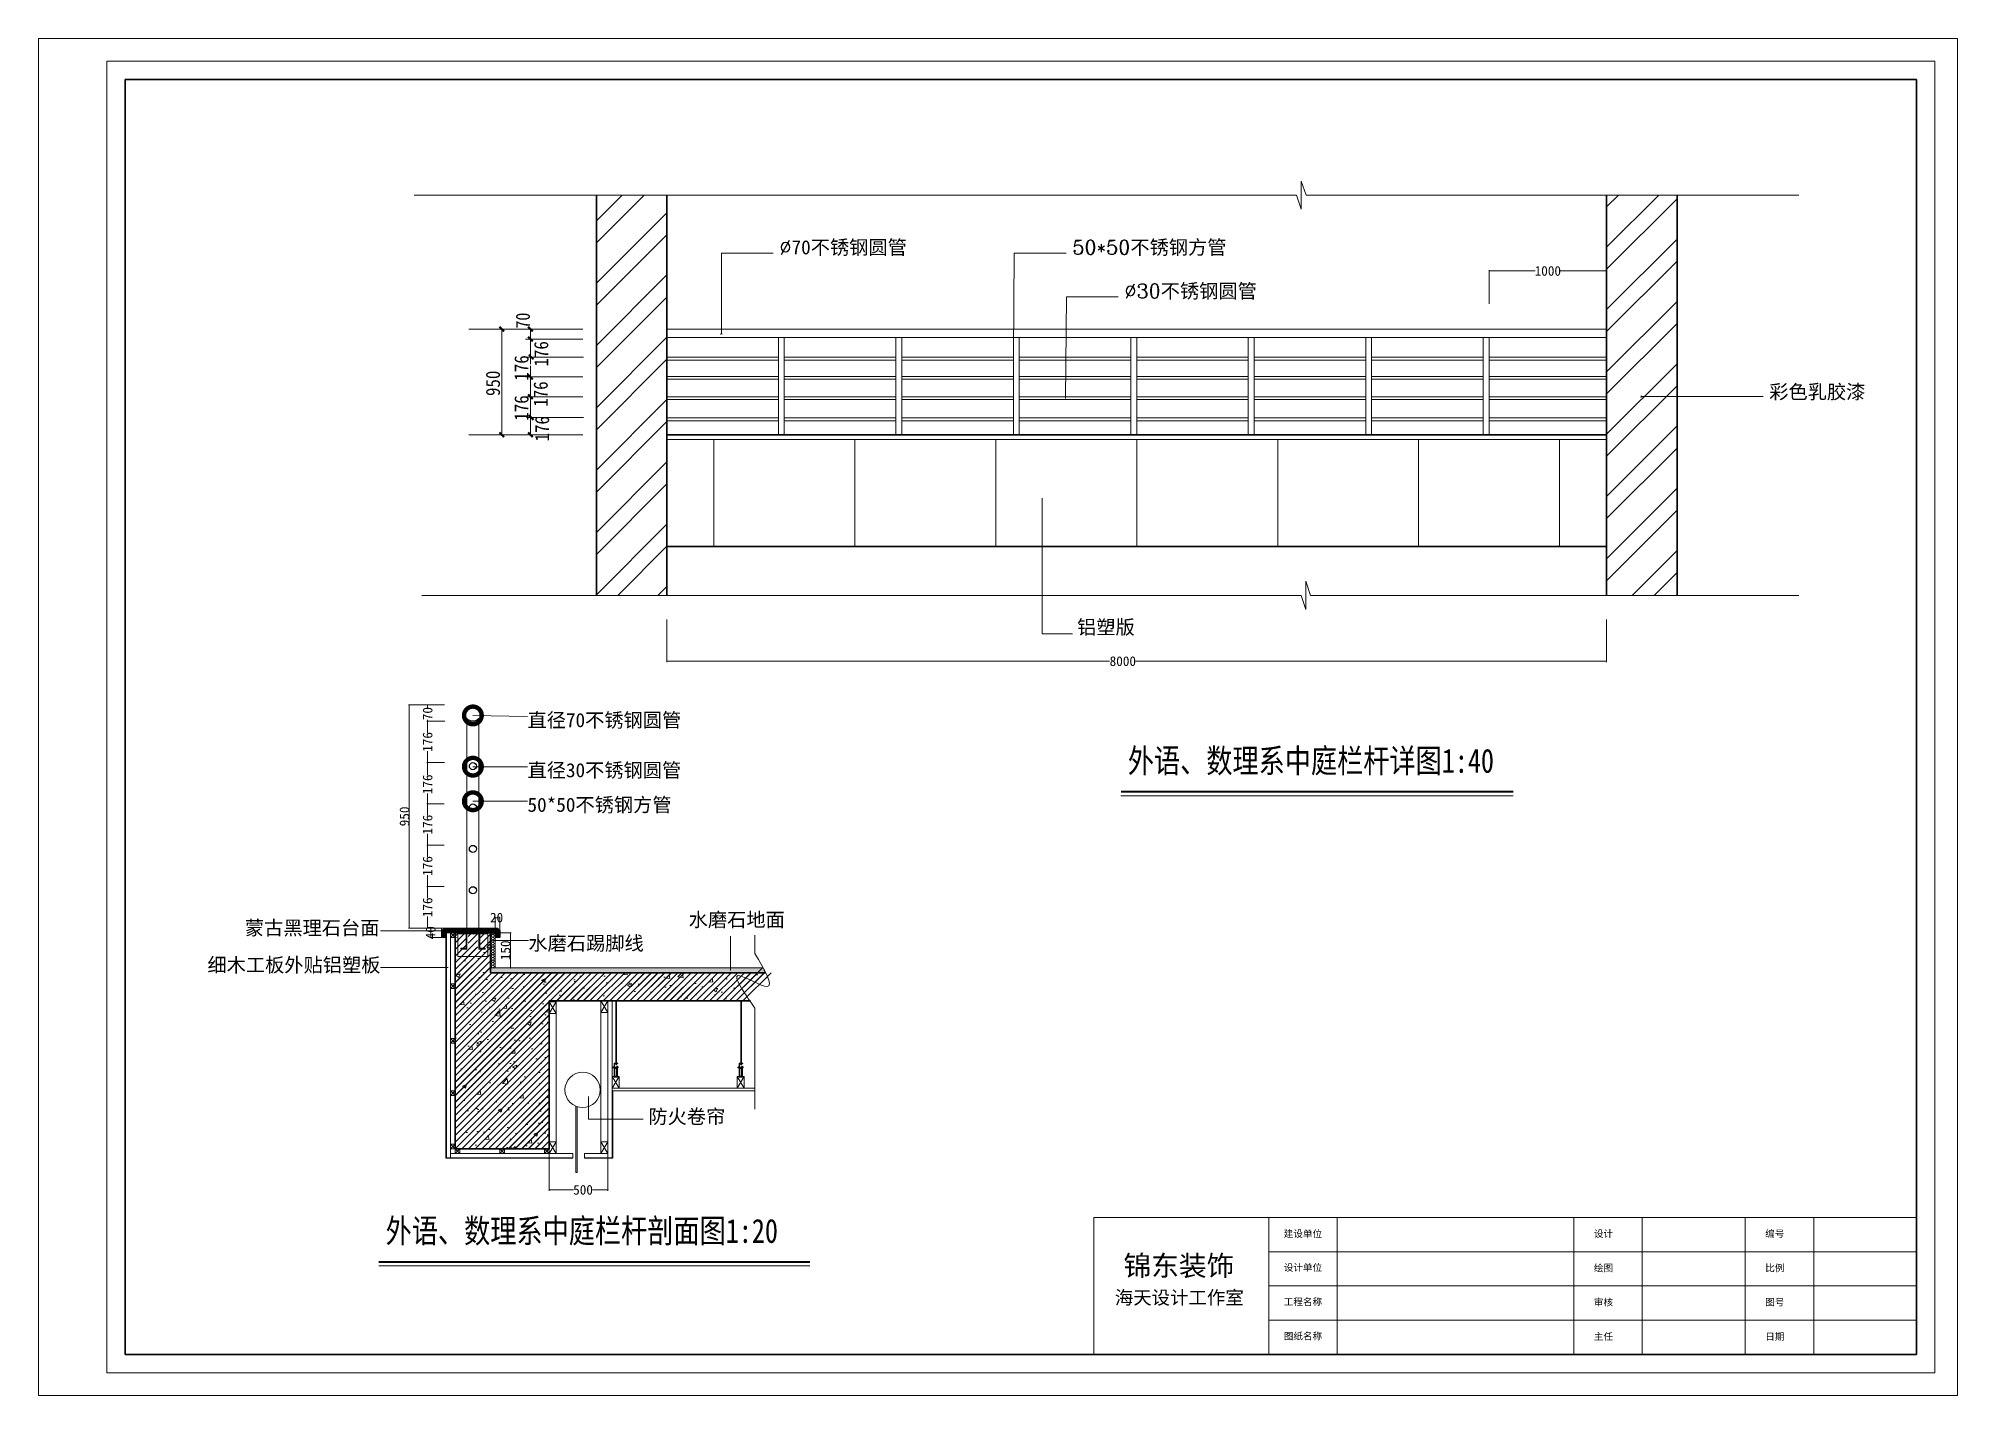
# Model space of a CAD drawing. Extents: x 1575758 to 1999219, y -897052 to -636879.
# Drawn here: x 1668210 to 1684548, y -897052 to -885499 of the extents above; entities that cross this region are included whole.
import ezdxf
from ezdxf.enums import TextEntityAlignment as Align

# ---------------------------------------------------------------- set-up
doc = ezdxf.new("R2010")
doc.units = 0
doc.header["$LTSCALE"] = 1500
doc.header["$MEASUREMENT"] = 0
doc.layers.get('0').update_dxf_attribs({"linetype": 'CONTINUOUS', "lineweight": 5})
doc.layers.get('DEFPOINTS').update_dxf_attribs({"linetype": 'CONTINUOUS', "lineweight": 5})
for name, color, linetype, lineweight in [('DIM1', 7, 'CONTINUOUS', 5), ('Layer4', 7, 'CONTINUOUS', 5), ('Layer7', 7, 'CONTINUOUS', 5), ('PUB_DIM', 7, 'CONTINUOUS', 5), ('PUB_TEXT', 7, 'CONTINUOUS', 5), ('WALL', 7, 'CONTINUOUS', 5), ('WINDOW', 7, 'CONTINUOUS', 0), ('wupin', 250, 'CONTINUOUS', 0), ('图框', 7, 'CONTINUOUS', 5), ('我的', 7, 'CONTINUOUS', 5), ('灰色', 250, 'CONTINUOUS', 0)]:
    doc.layers.add(name, color=color, linetype=linetype, lineweight=lineweight)
doc.styles.add('DIM_FONT', font='romans.shx', dxfattribs={"width": 0.6})
doc.styles.add('ST', font='')
doc.styles.get("Standard").update_dxf_attribs({"font": 'simhei.ttf', "height": 1.2})
doc.styles.add('宋体', font='')
doc.styles.get('ST').set_extended_font_data('SimSun')
doc.styles.get('宋体').set_extended_font_data('SimSun')
doc.dimstyles.new('fdafdsafdsafdsafdsafda', dxfattribs={"dimscale": 1.5, "dimtxt": 55, "dimasz": 10, "dimexe": 5, "dimexo": 0, "dimgap": 0, "dimtad": 1, "dimdec": 0, "dimdsep": 46, "dimtxsty": '宋体', "dimblk": 'DOTSMALL', "dimcen": 2.5, "dimdle": 0.3, "dimclrd": 256, "dimclre": 256, "dimclrt": 256, "dimadec": 0, "dimazin": 0, "dimtfac": 1, "dimtdec": 0, "dimtix": 1, "dimtmove": 2, "dimatfit": 3, "dimldrblk": 'DOTSMALL', "dimfxl": 1, "dimtvp": 1, "dimtolj": 1, "dimtzin": 0, "dimlwd": -1, "dimlwe": -1, "dimarcsym": 0})
doc.dimstyles.new('ISO-25', dxfattribs={"dimtxt": 300, "dimasz": 300, "dimexe": 1.25, "dimexo": 0.625, "dimtad": 1, "dimdec": 0, "dimtxsty": 'Standard', "dimblk": 'DOTSMALL', "dimcen": 2.5, "dimclrd": 256, "dimclre": 256, "dimclrt": 256, "dimadec": 0, "dimazin": 0, "dimtfac": 1, "dimtdec": 0, "dimtmove": 0, "dimatfit": 3, "dimldrblk": 'DOTSMALL', "dimfxl": 1, "dimlwd": -1, "dimlwe": -1, "dimarcsym": 0})

msp = doc.modelspace()

# ---------------------------------------------------------------- texts
at = {"layer": 'Layer4', "char_height": 58.35, "width": 334.767, "attachment_point": 1}
for s, insert in [('{\\fﾺￚￌ￥|b0|i0|c134|p2;建设单位}', (1678811.9, -895645.4)), ('{\\fﾺￚￌ￥|b0|i0|c134|p2;  设计}', (1681408.5, -895645.4)), ('{\\fﾺￚￌ￥|b0|i0|c134|p2;  编号}', (1682867.3, -895645.4)), ('{\\fﾺￚￌ￥|b0|i0|c134|p2;设计单位}', (1678811.9, -895933)), ('{\\fﾺￚￌ￥|b0|i0|c134|p2;  绘图}', (1681408.5, -895937.1)), ('{\\fﾺￚￌ￥|b0|i0|c134|p2;  比例}', (1682867.3, -895937.1)), ('{\\fﾺￚￌ￥|b0|i0|c134|p2;工程名称}', (1678811.9, -896224.8)), ('{\\fﾺￚￌ￥|b0|i0|c134|p2;  审核}', (1681408.5, -896228.9)), ('{\\fﾺￚￌ￥|b0|i0|c134|p2;  图号}', (1682867.3, -896228.9)), ('{\\fﾺￚￌ￥|b0|i0|c134|p2;图纸名称}', (1678811.9, -896516.5)), ('{\\fﾺￚￌ￥|b0|i0|c134|p2;  主任}', (1681408.5, -896520.6)), ('{\\fﾺￚￌ￥|b0|i0|c134|p2;  日期}', (1682867.3, -896520.6))]:
    msp.add_mtext(s, dxfattribs=dict(at, insert=insert))
at = {"layer": 'Layer4', "lineweight": 0, "width": 1327.304, "attachment_point": 1}
for s, insert, char_height in [('{\\fﾺￚￌ￥|b0|i0|c134|p2;锦东装饰}', (1677447.9, -895859.9), 172.804), ('{\\fSimHei|b0|i0|c134|p2;海天设计工作室}', (1677374.1, -896160.3), 114.96)]:
    msp.add_mtext(s, dxfattribs=dict(at, insert=insert, char_height=char_height))
at = {"layer": 'PUB_TEXT', "style": 'ST', "width": 0.8}
for s, p in [('外语、数理系中庭栏杆详图1:40', (1677484.4, -891750.4)), ('外语、数理系中庭栏杆剖面图1:20', (1671166.3, -895752.1))]:
    msp.add_text(s, height=204.12, dxfattribs=at).set_placement(p)
at = {"layer": '我的', "lineweight": 5, "insert": (1673715.1, -894543.8), "char_height": 450, "attachment_point": 1, "style": 'DIM_FONT'}
msp.add_mtext('\\A1;', dxfattribs=at)
at = {"layer": '灰色'}
for s, width, p, p2 in [('70', 0.783592, (1672394.6, -887969.5), (1672394.6, -887833.5)), ('176', 0.829691, (1672550.4, -888292.2), (1672550.4, -888076.2)), ('176', 0.829691, (1672382.4, -888412.2), (1672382.4, -888196.2)), ('950', 0.829687, (1672139.7, -888543.2), (1672139.7, -888327.2)), ('176', 0.829691, (1672546, -888634.7), (1672546, -888418.7)), ('176', 0.829687, (1672382.4, -888753.2), (1672382.4, -888537.2)), ('176', 0.829691, (1672557.9, -888930.3), (1672557.9, -888714.3))]:
    msp.add_text(s, height=120, rotation=90, dxfattribs=dict(at, width=width)).set_placement(p, p2, align=Align.FIT)
at = {"layer": '灰色', "char_height": 120}
for s, insert, attachment_point in [('{\\Fcomplex.shx|c0;%%c\\fSimSun|b0|i0|c134|p2;70不锈钢圆管}', (1674518.8, -887217.4), 1), ('{\\Fcomplex.shx|c0;50*50\\fSimSun|b0|i0|c134|p2;不锈钢方管}', (1677012.2, -887217.4), 1), ('{\\Fcomplex.shx|c0;%%c30\\fSimSun|b0|i0|c134|p2;不锈钢圆管}', (1677455.8, -887589.3), 1), ('{\\fSimSun|b0|i0|c134|p2;彩色乳胶漆}', (1682944.9, -888447.6), 1), ('{\\fSimSun|b0|i0|c134|p2;铝塑版}', (1677052.5, -890450.8), 1), ('{\\fSimSun|b0|i0|c134|p2;直径70不锈钢圆管}', (1672374, -891242.3), 1), ('{\\fSimSun|b0|i0|c134|p2;直径30不锈钢圆管}', (1672374, -891668.8), 1), ('{\\fSimSun|b0|i0|c134|p2;50*50不锈钢方管}', (1672374, -891963), 1), ('{\\fSimSun|b0|i0|c134|p2;蒙古黑理石台面}', (1671114.1, -893011.1), 3), ('{\\fSimSun|b0|i0|c134|p2;水磨石地面}', (1673746.5, -892940.9), 1), ('{\\fSimSun|b0|i0|c134|p2;水磨石踢脚线}', (1672381.3, -893141.5), 1), ('{\\fSimSun|b0|i0|c134|p2;细木工板外贴铝塑板}', (1671122.4, -893326.3), 3), ('{\\fRomanS|b0|i0|c134|p2;防火卷帘}', (1673403, -894616.9), 1)]:
    msp.add_mtext(s, dxfattribs=dict(at, insert=insert, attachment_point=attachment_point))

# ---------------------------------------------------------------- blocks, each defined once
blk = doc.blocks.new('_DotSmall')
at = {"color": 0, "linetype": 'ByBlock', "const_width": 0.5}
blk.add_lwpolyline([(-0.0625, 0, 1), (0.0625, 0, 1)], format="xyb", close=True, dxfattribs=at)
blk = doc.blocks.new('*D2320')
at = {"layer": 'DEFPOINTS', "color": 0, "lineweight": 5}
for p in [(1672099, -893112), (1672099, -893412), (1672229, -893412)]:
    blk.add_point(p, dxfattribs=at)
at = {"layer": '灰色'}
for p, q in [((1672099, -893112), (1672236, -893112)), ((1672229, -893112), (1672229, -893413)), ((1672099, -893412), (1672236, -893412))]:
    blk.add_line(p, q, dxfattribs=at)
at = {"layer": '灰色', "xscale": 15, "yscale": 15, "zscale": 15}
for p, rotation in [((1672229, -893112), 90), ((1672229, -893412), 270)]:
    blk.add_blockref('_DotSmall', p, dxfattribs=dict(at, rotation=rotation))
at = {"layer": '灰色', "insert": (1672187, -893262), "char_height": 82.5, "attachment_point": 5, "rotation": 90, "style": '宋体'}
blk.add_mtext('\\A1;150', dxfattribs=at)
blk = doc.blocks.new('*D2312')
at = {"layer": 'DEFPOINTS', "color": 0, "lineweight": 5}
for p in [(1671667, -891172), (1671368, -893072), (1671669, -893072)]:
    blk.add_point(p, dxfattribs=at)
at = {"layer": '灰色'}
for p, q in [((1671667, -891172), (1671360, -891172)), ((1671368, -891172), (1671368, -893073)), ((1671669, -893072), (1671360, -893072))]:
    blk.add_line(p, q, dxfattribs=at)
at = {"layer": '灰色', "xscale": 15, "yscale": 15, "zscale": 15}
for p, rotation in [((1671368, -891172), 90), ((1671368, -893072), 270)]:
    blk.add_blockref('_DotSmall', p, dxfattribs=dict(at, rotation=rotation))
at = {"layer": '灰色', "insert": (1671327, -892122), "char_height": 82.5, "attachment_point": 5, "rotation": 90, "style": '宋体'}
blk.add_mtext('\\A1;950', dxfattribs=at)
blk = doc.blocks.new('*D2321')
at = {"layer": 'DEFPOINTS', "color": 0, "lineweight": 5}
for p in [(1671550, -893072), (1671683, -893072), (1671683, -893152)]:
    blk.add_point(p, dxfattribs=at)
at = {"layer": '灰色'}
for p, q in [((1671683, -893072), (1671542, -893072)), ((1671683, -893152), (1671542, -893152)), ((1671550, -893153), (1671550, -893072))]:
    blk.add_line(p, q, dxfattribs=at)
at = {"layer": '灰色', "xscale": 15, "yscale": 15, "zscale": 15}
for p, rotation in [((1671550, -893072), 90), ((1671550, -893152), 270)]:
    blk.add_blockref('_DotSmall', p, dxfattribs=dict(at, rotation=rotation))
at = {"layer": '灰色', "insert": (1671550, -893112), "char_height": 82.5, "attachment_point": 5, "rotation": 90, "style": '宋体'}
blk.add_mtext('\\A1;40', dxfattribs=at)
blk = doc.blocks.new('*D2313')
at = {"layer": 'DEFPOINTS', "color": 0, "lineweight": 5}
for p in [(1671667, -891172), (1671524, -891312), (1671669, -891312)]:
    blk.add_point(p, dxfattribs=at)
at = {"layer": '灰色'}
for p, q in [((1671667, -891172), (1671517, -891172)), ((1671524, -891172), (1671524, -891195)), ((1671669, -891312), (1671517, -891312)), ((1671524, -891313), (1671524, -891299))]:
    blk.add_line(p, q, dxfattribs=at)
at = {"layer": '灰色', "xscale": 15, "yscale": 15, "zscale": 15}
for p, rotation in [((1671524, -891172), 90), ((1671524, -891312), 270)]:
    blk.add_blockref('_DotSmall', p, dxfattribs=dict(at, rotation=rotation))
at = {"layer": '灰色', "insert": (1671524, -891247), "char_height": 82.5, "attachment_point": 5, "rotation": 90, "style": '宋体'}
blk.add_mtext('\\A1;70', dxfattribs=at)
blk = doc.blocks.new('*D2314')
at = {"layer": 'DEFPOINTS', "color": 0, "lineweight": 5}
for p in [(1671669, -891312), (1671524, -891664), (1671668, -891664)]:
    blk.add_point(p, dxfattribs=at)
at = {"layer": '灰色'}
for p, q in [((1671669, -891312), (1671517, -891312)), ((1671524, -891312), (1671524, -891410)), ((1671524, -891665), (1671524, -891566)), ((1671668, -891664), (1671517, -891664))]:
    blk.add_line(p, q, dxfattribs=at)
at = {"layer": '灰色', "xscale": 15, "yscale": 15, "zscale": 15}
for p, rotation in [((1671524, -891312), 90), ((1671524, -891664), 270)]:
    blk.add_blockref('_DotSmall', p, dxfattribs=dict(at, rotation=rotation))
at = {"layer": '灰色', "insert": (1671524, -891488), "char_height": 82.5, "attachment_point": 5, "rotation": 90, "style": '宋体'}
blk.add_mtext('\\A1;176', dxfattribs=at)
blk = doc.blocks.new('*D2315')
at = {"layer": 'DEFPOINTS', "color": 0, "lineweight": 5}
for p in [(1671668, -891664), (1671524, -892016), (1671665, -892016)]:
    blk.add_point(p, dxfattribs=at)
at = {"layer": '灰色'}
for p, q in [((1671668, -891664), (1671517, -891664)), ((1671524, -891664), (1671524, -891771)), ((1671665, -892016), (1671517, -892016)), ((1671524, -892017), (1671524, -891927))]:
    blk.add_line(p, q, dxfattribs=at)
at = {"layer": '灰色', "xscale": 15, "yscale": 15, "zscale": 15}
for p, rotation in [((1671524, -891664), 90), ((1671524, -892016), 270)]:
    blk.add_blockref('_DotSmall', p, dxfattribs=dict(at, rotation=rotation))
at = {"layer": '灰色', "insert": (1671524, -891849), "char_height": 82.5, "attachment_point": 5, "rotation": 90, "style": '宋体'}
blk.add_mtext('\\A1;176', dxfattribs=at)
blk = doc.blocks.new('*D2316')
at = {"layer": 'DEFPOINTS', "color": 0, "lineweight": 5}
for p in [(1671665, -892016), (1671524, -892368), (1671665, -892368)]:
    blk.add_point(p, dxfattribs=at)
at = {"layer": '灰色'}
for p, q in [((1671665, -892016), (1671517, -892016)), ((1671524, -892016), (1671524, -892114)), ((1671665, -892368), (1671517, -892368)), ((1671524, -892369), (1671524, -892270))]:
    blk.add_line(p, q, dxfattribs=at)
at = {"layer": '灰色', "xscale": 15, "yscale": 15, "zscale": 15}
for p, rotation in [((1671524, -892016), 90), ((1671524, -892368), 270)]:
    blk.add_blockref('_DotSmall', p, dxfattribs=dict(at, rotation=rotation))
at = {"layer": '灰色', "insert": (1671524, -892192), "char_height": 82.5, "attachment_point": 5, "rotation": 90, "style": '宋体'}
blk.add_mtext('\\A1;176', dxfattribs=at)
blk = doc.blocks.new('*D2317')
at = {"layer": 'DEFPOINTS', "color": 0, "lineweight": 5}
for p in [(1671665, -892368), (1671524, -892720), (1671664, -892720)]:
    blk.add_point(p, dxfattribs=at)
at = {"layer": '灰色'}
for p, q in [((1671665, -892368), (1671517, -892368)), ((1671524, -892368), (1671524, -892466)), ((1671524, -892721), (1671524, -892622)), ((1671664, -892720), (1671517, -892720))]:
    blk.add_line(p, q, dxfattribs=at)
at = {"layer": '灰色', "xscale": 15, "yscale": 15, "zscale": 15}
for p, rotation in [((1671524, -892368), 90), ((1671524, -892720), 270)]:
    blk.add_blockref('_DotSmall', p, dxfattribs=dict(at, rotation=rotation))
at = {"layer": '灰色', "insert": (1671524, -892544), "char_height": 82.5, "attachment_point": 5, "rotation": 90, "style": '宋体'}
blk.add_mtext('\\A1;176', dxfattribs=at)
blk = doc.blocks.new('*D2318')
at = {"layer": 'DEFPOINTS', "color": 0, "lineweight": 5}
for p in [(1671664, -892720), (1671524, -893072), (1671669, -893072)]:
    blk.add_point(p, dxfattribs=at)
at = {"layer": '灰色'}
for p, q in [((1671664, -892720), (1671517, -892720)), ((1671524, -892720), (1671524, -892818)), ((1671524, -893073), (1671524, -892974)), ((1671669, -893072), (1671517, -893072))]:
    blk.add_line(p, q, dxfattribs=at)
at = {"layer": '灰色', "xscale": 15, "yscale": 15, "zscale": 15}
for p, rotation in [((1671524, -892720), 90), ((1671524, -893072), 270)]:
    blk.add_blockref('_DotSmall', p, dxfattribs=dict(at, rotation=rotation))
at = {"layer": '灰色', "insert": (1671524, -892896), "char_height": 82.5, "attachment_point": 5, "rotation": 90, "style": '宋体'}
blk.add_mtext('\\A1;176', dxfattribs=at)
blk = doc.blocks.new('*D2319')
at = {"layer": 'DEFPOINTS', "color": 0, "lineweight": 5}
for p in [(1672099, -892984), (1672099, -893152), (1672139, -893152)]:
    blk.add_point(p, dxfattribs=at)
at = {"layer": '灰色'}
for p, q in [((1672099, -893152), (1672099, -892977)), ((1672140, -892984), (1672099, -892984)), ((1672139, -893152), (1672139, -892977))]:
    blk.add_line(p, q, dxfattribs=at)
at = {"layer": '灰色', "xscale": 15, "yscale": 15, "zscale": 15, "rotation": 180}
blk.add_blockref('_DotSmall', (1672099, -892984), dxfattribs=at)
at = {"layer": '灰色', "xscale": 15, "yscale": 15, "zscale": 15}
blk.add_blockref('_DotSmall', (1672139, -892984), dxfattribs=at)
at = {"layer": '灰色', "insert": (1672111, -892984), "char_height": 82.5, "attachment_point": 5, "style": '宋体'}
blk.add_mtext('\\A1;20', dxfattribs=at)
blk = doc.blocks.new('*D2322')
at = {"layer": 'DEFPOINTS', "color": 0, "lineweight": 5}
for p in [(1680560, -887479), (1680560, -887759), (1681560, -887759)]:
    blk.add_point(p, dxfattribs=at)
at = {"layer": '灰色'}
for p, q in [((1680560, -887759), (1680560, -887472)), ((1680560, -887479), (1680953, -887479)), ((1681561, -887479), (1681168, -887479)), ((1681560, -887759), (1681560, -887472))]:
    blk.add_line(p, q, dxfattribs=at)
at = {"layer": '灰色', "xscale": 15, "yscale": 15, "zscale": 15, "rotation": 180}
blk.add_blockref('_DotSmall', (1680560, -887479), dxfattribs=at)
at = {"layer": '灰色', "xscale": 15, "yscale": 15, "zscale": 15}
blk.add_blockref('_DotSmall', (1681560, -887479), dxfattribs=at)
at = {"layer": '灰色', "insert": (1681060, -887479), "char_height": 82.5, "attachment_point": 5, "style": '宋体'}
blk.add_mtext('\\A1;1000', dxfattribs=at)
blk = doc.blocks.new('*D2323')
at = {"layer": 'DEFPOINTS', "color": 0, "lineweight": 5}
for p in [(1673560, -890447), (1681560, -890447), (1681560, -890801)]:
    blk.add_point(p, dxfattribs=at)
at = {"layer": '灰色'}
for p, q in [((1673560, -890447), (1673560, -890809)), ((1681560, -890447), (1681560, -890809)), ((1673560, -890801), (1677330, -890801)), ((1681561, -890801), (1677554, -890801))]:
    blk.add_line(p, q, dxfattribs=at)
at = {"layer": '灰色', "xscale": 15, "yscale": 15, "zscale": 15, "rotation": 180}
blk.add_blockref('_DotSmall', (1673560, -890801), dxfattribs=at)
at = {"layer": '灰色', "xscale": 15, "yscale": 15, "zscale": 15}
blk.add_blockref('_DotSmall', (1681560, -890801), dxfattribs=at)
at = {"layer": '灰色', "insert": (1677442, -890801), "char_height": 82.5, "attachment_point": 5, "style": '宋体'}
blk.add_mtext('\\A1;8000', dxfattribs=at)
blk = doc.blocks.new('*D2324')
at = {"layer": 'DEFPOINTS', "color": 0, "lineweight": 5}
for p in [(1672559, -894992), (1673059, -894992), (1673059, -895301)]:
    blk.add_point(p, dxfattribs=at)
at = {"layer": '灰色'}
for p, q in [((1672559, -894992), (1672559, -895309)), ((1673059, -894992), (1673059, -895309)), ((1672559, -895301), (1672765, -895301)), ((1673060, -895301), (1672929, -895301))]:
    blk.add_line(p, q, dxfattribs=at)
at = {"layer": '灰色', "xscale": 15, "yscale": 15, "zscale": 15, "rotation": 180}
blk.add_blockref('_DotSmall', (1672559, -895301), dxfattribs=at)
at = {"layer": '灰色', "xscale": 15, "yscale": 15, "zscale": 15}
blk.add_blockref('_DotSmall', (1673059, -895301), dxfattribs=at)
at = {"layer": '灰色', "insert": (1672847, -895301), "char_height": 82.5, "attachment_point": 5, "style": '宋体'}
blk.add_mtext('\\A1;500', dxfattribs=at)

# ---------------------------------------------------------------- dimensions: what is measured, and where the dimension line sits
at = {"layer": '灰色'}
for base, p1, p2, picture, middle in [((1680560.2, -887479.1), (1681560.2, -887758.9), (1680560.2, -887758.9), '*D2322', (1681060.3, -887479.1)), ((1681560.2, -890801.1), (1673560.2, -890446.9), (1681560.2, -890446.9), '*D2323', (1677442.2, -890801.1)), ((1673059.4, -895301.3), (1672559.4, -894992.3), (1673059.4, -894992.3), '*D2324', (1672847.1, -895301.3))]:
    dim = msp.add_linear_dim(base=base, p1=p1, p2=p2, dimstyle='fdafdsafdsafdsafdsafda', dxfattribs=at)
    dim.commit()
    dim.dimension.update_dxf_attribs({"geometry": picture, "text_midpoint": middle, "dimtype": 160})
for base, p1, p2, text, picture, middle in [((1671367.9, -893072.3), (1671666.6, -891172.3), (1671669.4, -893072.3), '950', '*D2312', (1671326.6, -892122.3)), ((1672228.7, -893412.3), (1672099.4, -893112.3), (1672099.4, -893412.3), '150', '*D2320', (1672187.5, -893262.3))]:
    dim = msp.add_linear_dim(base=base, p1=p1, p2=p2, angle=90, text=text, dimstyle='fdafdsafdsafdsafdsafda', dxfattribs=at)
    dim.commit()
    dim.dimension.update_dxf_attribs({"geometry": picture, "text_midpoint": middle})
for base, p1, p2, text, picture, middle in [((1671524.2, -891312.3), (1671666.6, -891172.3), (1671668.5, -891312.3), '70', '*D2313', (1671524.2, -891246.6)), ((1671524.2, -891664.3), (1671668.5, -891312.3), (1671667.6, -891664.3), '176', '*D2314', (1671524.2, -891488.3)), ((1671524.2, -892016.4), (1671667.6, -891664.3), (1671665.2, -892016.4), '176', '*D2315', (1671524.2, -891848.8)), ((1671524.2, -892368.3), (1671665.2, -892016.4), (1671664.6, -892368.3), '176', '*D2316', (1671524.2, -892192.3)), ((1671524.2, -892720.3), (1671664.6, -892368.3), (1671664, -892720.3), '176', '*D2317', (1671524.2, -892544.3)), ((1671524.2, -893072.3), (1671664, -892720.3), (1671669.4, -893072.3), '176', '*D2318', (1671524.2, -892896.3)), ((1671550, -893072.3), (1671683.4, -893152.3), (1671683.4, -893072.3), '40', '*D2321', (1671550, -893112.3))]:
    dim = msp.add_linear_dim(base=base, p1=p1, p2=p2, angle=90, text=text, dimstyle='fdafdsafdsafdsafdsafda', dxfattribs=at)
    dim.commit()
    dim.dimension.update_dxf_attribs({"geometry": picture, "text_midpoint": middle, "dimtype": 160})
dim = msp.add_linear_dim(base=(1672099.4, -892984.1), p1=(1672139.4, -893152.3), p2=(1672099.4, -893152.3), text='20', dimstyle='fdafdsafdsafdsafdsafda', dxfattribs=at)
dim.commit()
dim.dimension.update_dxf_attribs({"geometry": '*D2319', "text_midpoint": (1672111.5, -892984.1), "dimtype": 160})

# ---------------------------------------------------------------- hatches: boundary and pattern name
at = {"layer": 'PUB_DIM'}
h = msp.add_hatch(dxfattribs=at)
h.set_pattern_fill('STEEL', color=256, scale=3000, style=0)
h.set_pattern_definition([(45, (-1123784.06, -584735.26), (-265.165043, 265.165043), []), (45, (-1123784.06, -584547.76), (-265.165043, 265.165043), [])])
h.paths.add_polyline_path([(1673560.2, -886833.6), (1672960.2, -886833.6), (1672960.2, -890240.4), (1673560.2, -890240.4)])
h = msp.add_hatch(dxfattribs=at)
h.set_pattern_fill('STEEL', color=256, scale=3000, style=0)
h.set_pattern_definition([(45, (-1122384.06, -584735.26), (-265.165043, 265.165043), []), (45, (-1122384.06, -584547.76), (-265.165043, 265.165043), [])])
h.paths.add_polyline_path([(1681560.2, -890240.4), (1682160.2, -890240.4), (1682160.2, -886833.6), (1681560.2, -886833.6)])
at = {"layer": '灰色'}
h = msp.add_hatch(dxfattribs=at)
h.set_pattern_fill('STEEL', color=256, scale=2, style=0)
h.set_pattern_definition([(45, (-3943758.652, -284886.022), (-8.838834765, 8.838834765), []), (45, (-3943758.652, -284879.772), (-8.838834765, 8.838834765), [])])
h.paths.add_polyline_path([(1672139.4, -893112.3), (1672099.4, -893112.3), (1672099.4, -893152.3), (1672139.4, -893152.3)])
h.paths.add_polyline_path([(1672119.4, -893072.3), (1671959.7, -893072.3), (1671959.7, -893112.3), (1672059.4, -893112.3), (1672099.4, -893112.3), (1672139.4, -893112.3), (1672139.4, -893092.3)])
h.paths.add_polyline_path([(1671959.7, -893072.3), (1671858.8, -893072.3), (1671858.8, -893112.3), (1671959.7, -893112.3)])
h.paths.add_polyline_path([(1671858.8, -893072.3), (1671663.4, -893072.3), (1671643.4, -893092.3), (1671643.4, -893152.3), (1671683.4, -893152.3), (1671683.4, -893112.3), (1671719.4, -893112.3), (1671759.4, -893112.3), (1671858.8, -893112.3)])
h = msp.add_hatch(dxfattribs=at)
h.set_pattern_fill('AR-CONC', color=256, scale=2, style=0)
h.set_pattern_definition([(50, (1666467.9, -895886.98), (364.369, -31.878), [38.1, -419.1]), (355, (1666467.9, -895886.98), (-70.486, 382.113), [30.48, -335.28]), (100.451, (1666498.26, -895889.64), (293.885, 350.233), [32.38, -356.18]), (46.184, (1666467.9, -895785.4), (542.158, -84.085), [57.15, -628.65]), (96.6356, (1666513.1, -895792.4), (474.81, 494.85), [48.57, -534.27]), (351.184, (1666467.9, -895785.4), (474.81, 494.85), [45.72, -502.92]), (21, (1666518.7, -895810.78), (303.23, -204.531), [38.1, -419.1]), (326, (1666518.7, -895810.78), (123.604, 368.376), [30.48, -335.28]), (71.4514, (1666543.96, -895827.82), (426.833, 163.846), [32.38, -356.18]), (37.5, (1666467.9, -895886.98), (6.1772, 169.11), [0, -331.216, 0, -340.36, 0, -336.55]), (7.5, (1666467.9, -895886.98), (133.6393, 200.361), [0, -194.056, 0, -323.596, 0, -128.27]), (327.5, (1666354.61, -895886.98), (271.1812, -11.4575), [0, -127, 0, -396.24, 0, -525.78]), (317.5, (1666303.8, -895886.98), (296.2584, 50.853), [0, -165.1, 0, -263.144, 0, -373.38])])
edge = h.paths.add_edge_path()
edge.add_line((1672559.4, -893692.3), (1674267.5, -893692.3))
edge.add_spline(control_points=[(1674267.5, -893692.3), (1674188.5, -893577.9), (1674063, -893379.1), (1674540.7, -893686.6), (1674390.3, -893427.4), (1674309.9, -893288.7)], knot_values=[0, 0, 0, 0, 131.4103639, 262.2066706, 412.6267128, 412.6267128, 412.6267128, 412.6267128], degree=3, periodic=0)
edge.add_line((1674400.5, -893452.3), (1672059.4, -893452.3))
edge.add_line((1672059.4, -893452.3), (1672059.4, -893112.3))
edge.add_line((1672059.4, -893112.3), (1672019.7, -893112.3))
edge.add_line((1672019.7, -893112.3), (1672019.7, -893122.2))
edge.add_line((1672019.7, -893122.2), (1671958, -893122.2))
edge.add_line((1671958, -893122.2), (1671958, -893244))
edge.add_line((1671958, -893244), (1672002.4, -893244))
edge.add_line((1672002.4, -893244), (1672002.4, -893252.3))
edge.add_line((1672002.4, -893252.3), (1671949.7, -893252.3))
edge.add_line((1671949.7, -893252.3), (1671949.7, -893122.2))
edge.add_line((1671949.7, -893122.2), (1671868.8, -893122.2))
edge.add_line((1671868.8, -893122.2), (1671868.8, -893252.3))
edge.add_line((1671868.8, -893252.3), (1671816.2, -893252.3))
edge.add_line((1671816.2, -893252.3), (1671816.2, -893244))
edge.add_line((1671816.2, -893244), (1671860.6, -893244))
edge.add_line((1671860.6, -893244), (1671860.6, -893122.2))
edge.add_line((1671860.6, -893122.2), (1671798.8, -893122.2))
edge.add_line((1671798.8, -893122.2), (1671798.8, -893112.3))
edge.add_line((1671798.8, -893112.3), (1671759.4, -893112.3))
edge.add_line((1671759.4, -893112.3), (1671759.4, -893152.3))
edge.add_line((1671759.4, -893152.3), (1671759.4, -894952.3))
edge.add_line((1671759.4, -894952.3), (1671799.4, -894952.3))
edge.add_line((1671799.4, -894952.3), (1672559.4, -894952.3))
edge.add_line((1672559.4, -894952.3), (1672559.4, -894912.3))
edge.add_line((1672559.4, -894912.3), (1672559.4, -893692.3))
h = msp.add_hatch(dxfattribs=at)
h.set_pattern_fill('HONEY', color=256, scale=100, style=0)
h.set_pattern_definition([(0, (-3943758.652, -284886.022), (18.75, 10.8253175), [12.5, -25]), (120, (-3943758.652, -284886.022), (-18.74999996, 10.82531757), [12.5, -25]), (60, (-3943758.652, -284886.022), (4e-08, 21.65063507), [-25, 12.5])])
h.paths.add_polyline_path([(1672099.4, -893112.3), (1672059.4, -893112.3), (1672059.4, -893412.3), (1672099.4, -893412.3)])
h = msp.add_hatch(dxfattribs=at)
h.set_pattern_fill('HONEY', color=256, scale=4, style=0)
h.set_pattern_definition([(0, (1663185.491, -895886.98), (19.05, 10.99852), [12.7, -25.4]), (120, (1663185.491, -895886.98), (-19.049998, 10.998524), [12.7, -25.4]), (60, (1663185.491, -895886.98), (2e-06, 21.997044), [-25.4, 12.7])])
edge = h.paths.add_edge_path()
edge.add_spline(control_points=[(1674397.2, -893452.3), (1674394.3, -893439.5), (1674387.4, -893426.2), (1674377.1, -893412.3)], knot_values=[46.0778368, 46.0778368, 46.0778368, 46.0778368, 62.6508629, 62.6508629, 62.6508629, 62.6508629], degree=3, periodic=0)
edge.add_line((1674377.1, -893412.3), (1672059.4, -893412.3))
edge.add_line((1672059.4, -893412.3), (1672059.4, -893452.3))
edge.add_line((1672059.4, -893452.3), (1674397.2, -893452.3))

# ---------------------------------------------------------------- linework, layer by layer
for p, q in [((1671858.8, -893112.3), (1671858.8, -891290.9)), ((1671959.7, -893112.3), (1671959.7, -891290.7)), ((1671679.4, -893152.3), (1671679.4, -895032.3)), ((1671683.4, -893112.3), (1671683.4, -895028.3)), ((1671719.4, -893112.3), (1671683.4, -893112.3)), ((1671719.4, -893112.3), (1671719.4, -895028.3)), ((1671759.4, -893152.3), (1671719.4, -893112.3)), ((1671759.4, -893112.3), (1671719.4, -893152.3)), ((1672139.4, -893092.3), (1672119.4, -893072.3)), ((1674309.9, -893133.4), (1674309.9, -893288.7)), ((1671759.4, -893587.4), (1671719.4, -893547.4)), ((1671759.4, -893547.4), (1671719.4, -893587.4)), ((1674309.9, -893753.1), (1674309.9, -894613.4)), ((1671759.4, -894052.3), (1671719.4, -894012.3)), ((1671759.4, -894012.3), (1671719.4, -894052.3)), ((1671719.4, -894456.7), (1671759.4, -894496.7)), ((1671759.4, -894456.7), (1671719.4, -894496.7)), ((1673095.4, -894436.7), (1674309.9, -894436.7)), ((1673095.4, -894456.7), (1674309.9, -894456.7)), ((1671759.4, -894952.3), (1671719.4, -894912.3)), ((1671759.4, -894912.3), (1671719.4, -894952.3)), ((1672759.4, -894992.3), (1671719.4, -894992.3)), ((1671759.4, -894952.3), (1671799.4, -894992.3)), ((1671799.4, -894952.3), (1671759.4, -894992.3)), ((1672139.4, -894952.3), (1672179.4, -894992.3)), ((1672179.4, -894952.3), (1672139.4, -894992.3)), ((1672519.4, -894952.3), (1672559.4, -894992.3)), ((1672559.4, -894952.3), (1672519.4, -894992.3)), ((1672759.4, -895032.3), (1671679.4, -895032.3)), ((1672759.4, -895028.3), (1671683.4, -895028.3))]:
    msp.add_line(p, q)
for points in [[(1671719.4, -893152.3), (1671759.4, -893152.3), (1671759.4, -893112.3), (1671719.4, -893112.3)], [(1671719.4, -893587.4), (1671759.4, -893587.4), (1671759.4, -893547.4), (1671719.4, -893547.4)], [(1671719.4, -894052.3), (1671759.4, -894052.3), (1671759.4, -894012.3), (1671719.4, -894012.3)], [(1671719.4, -894496.7), (1671759.4, -894496.7), (1671759.4, -894456.7), (1671719.4, -894456.7)], [(1671719.4, -894952.3), (1671759.4, -894952.3), (1671759.4, -894912.3), (1671719.4, -894912.3)], [(1671759.4, -894992.3), (1671799.4, -894992.3), (1671799.4, -894952.3), (1671759.4, -894952.3)], [(1672139.4, -894992.3), (1672179.4, -894992.3), (1672179.4, -894952.3), (1672139.4, -894952.3)], [(1672519.4, -894992.3), (1672559.4, -894992.3), (1672559.4, -894952.3), (1672519.4, -894952.3)]]:
    msp.add_lwpolyline(points, close=True)
msp.add_spline([(1674309.9, -893288.7), (1674415, -893570.6), (1674170.5, -893477.6), (1674309.9, -893753.1)], degree=3)
at = {"layer": 'DIM1', "linetype": 'Continuous'}
for p, q in [((1671850.6, -893122.2), (1671850.6, -893244)), ((1671858.8, -893122.2), (1671858.8, -893173.1)), ((1671858.8, -893122.2), (1671858.8, -893252.3)), ((1671959.7, -893122.2), (1671959.7, -893173.1)), ((1671959.7, -893122.2), (1671959.7, -893252.3)), ((1671968, -893122.2), (1671968, -893244)), ((1671806.2, -893244), (1671806.2, -893252.3)), ((1671850.6, -893244), (1671806.2, -893244)), ((1671858.8, -893252.3), (1671806.2, -893252.3)), ((1671858.8, -893252.3), (1671826.2, -893252.3)), ((1671959.7, -893252.3), (1671992.4, -893252.3)), ((1671959.7, -893252.3), (1672012.4, -893252.3)), ((1671968, -893244), (1672012.4, -893244)), ((1672012.4, -893244), (1672012.4, -893252.3))]:
    msp.add_line(p, q, dxfattribs=at)
at = {"layer": 'Layer4'}
for p, q in [((1679267.8, -896702.3), (1679267.8, -895535.3)), ((1681280.8, -896702.3), (1681280.8, -895535.3)), ((1681864.3, -896702.3), (1681864.3, -895535.3)), ((1682739.6, -896702.3), (1682739.6, -895535.3)), ((1683323.1, -896702.3), (1683323.1, -895535.3)), ((1678684.3, -895827.1), (1684198.3, -895827.1)), ((1678684.3, -896118.8), (1684198.3, -896118.8)), ((1678684.3, -896410.6), (1684198.3, -896410.6))]:
    msp.add_line(p, q, dxfattribs=at)
at = {"layer": 'Layer7', "lineweight": 30}
for p, q in [((1672960.2, -886833.6), (1672960.2, -890240.4)), ((1673560.2, -886833.6), (1673560.2, -890240.4)), ((1681560.2, -890240.4), (1681560.2, -886833.6)), ((1682160.2, -886833.6), (1682160.2, -890240.4)), ((1673560.2, -888873.2), (1681560.2, -888873.2)), ((1673560.2, -889823.2), (1681560.2, -889823.2)), ((1671759.4, -893112.3), (1671759.4, -894952.3)), ((1671759.4, -893112.3), (1672059.4, -893112.3)), ((1672059.4, -893112.3), (1672059.4, -893452.3)), ((1674397.2, -893452.3), (1672059.4, -893452.3)), ((1674271.1, -893692.3), (1672559.4, -893692.3)), ((1672559.4, -893692.3), (1672559.4, -894952.3)), ((1672559.4, -894952.3), (1671759.4, -894952.3))]:
    msp.add_line(p, q, dxfattribs=at)
at = {"layer": 'Layer7'}
msp.add_lwpolyline([(1668210.4, -897052.4), (1684548.4, -897052.4), (1684548.4, -885499.1), (1668210.4, -885499.1)], close=True, dxfattribs=at)
at = {"layer": 'Layer7', "lineweight": 5}
msp.add_lwpolyline([(1668793.9, -896857.9), (1684353.9, -896857.9), (1684353.9, -885693.6), (1668793.9, -885693.6)], close=True, dxfattribs=at)
at = {"layer": 'Layer7', "lineweight": 30}
msp.add_lwpolyline([(1668949.5, -896702.3), (1684198.3, -896702.3), (1684198.3, -885849.2), (1668949.5, -885849.2)], close=True, dxfattribs=at)
at = {"layer": 'PUB_DIM'}
for p, q in [((1673560.2, -888046.2), (1679835.2, -888046.2)), ((1673560.2, -888212.2), (1674510.2, -888212.2)), ((1673560.2, -888237.2), (1674510.2, -888237.2)), ((1674560.2, -888212.2), (1675510.2, -888212.2)), ((1674560.2, -888237.2), (1675510.2, -888237.2)), ((1675560.2, -888212.2), (1676510.2, -888212.2)), ((1675560.2, -888237.2), (1676510.2, -888237.2)), ((1676560.2, -888212.2), (1677510.2, -888212.2)), ((1676560.2, -888237.2), (1677510.2, -888237.2)), ((1677560.2, -888212.2), (1678510.2, -888212.2)), ((1677560.2, -888237.2), (1678510.2, -888237.2)), ((1678560.2, -888212.2), (1679510.2, -888212.2)), ((1678560.2, -888237.2), (1679510.2, -888237.2)), ((1679560.2, -888212.2), (1680510.2, -888212.2)), ((1679560.2, -888237.2), (1680510.2, -888237.2)), ((1680560.2, -888212.2), (1681560.2, -888212.2)), ((1680560.2, -888237.2), (1681560.2, -888237.2)), ((1673560.2, -888376.2), (1674510.2, -888376.2)), ((1673560.2, -888401.2), (1674510.2, -888401.2)), ((1674560.2, -888376.2), (1675510.2, -888376.2)), ((1674560.2, -888401.2), (1675510.2, -888401.2)), ((1675560.2, -888376.2), (1676510.2, -888376.2)), ((1675560.2, -888401.2), (1676510.2, -888401.2)), ((1676560.2, -888376.2), (1677510.2, -888376.2)), ((1676560.2, -888401.2), (1677510.2, -888401.2)), ((1677560.2, -888376.2), (1678510.2, -888376.2)), ((1677560.2, -888401.2), (1678510.2, -888401.2)), ((1678560.2, -888376.2), (1679510.2, -888376.2)), ((1678560.2, -888401.2), (1679510.2, -888401.2)), ((1679560.2, -888376.2), (1680510.2, -888376.2)), ((1679560.2, -888401.2), (1680510.2, -888401.2)), ((1680560.2, -888376.2), (1681560.2, -888376.2)), ((1680560.2, -888401.2), (1681560.2, -888401.2)), ((1673560.2, -888549.2), (1674510.2, -888549.2)), ((1673560.2, -888574.2), (1674510.2, -888574.2)), ((1674560.2, -888549.2), (1675510.2, -888549.2)), ((1674560.2, -888574.2), (1675510.2, -888574.2)), ((1675560.2, -888549.2), (1676510.2, -888549.2)), ((1675560.2, -888574.2), (1676510.2, -888574.2)), ((1676560.2, -888549.2), (1677510.2, -888549.2)), ((1676560.2, -888574.2), (1677510.2, -888574.2)), ((1677560.2, -888549.2), (1678510.2, -888549.2)), ((1677560.2, -888574.2), (1678510.2, -888574.2)), ((1678560.2, -888549.2), (1679510.2, -888549.2)), ((1678560.2, -888574.2), (1679510.2, -888574.2)), ((1679560.2, -888549.2), (1680510.2, -888549.2)), ((1679560.2, -888574.2), (1680510.2, -888574.2)), ((1680560.2, -888549.2), (1681560.2, -888549.2)), ((1680560.2, -888574.2), (1681560.2, -888574.2)), ((1673560.2, -888730.2), (1674510.2, -888730.2)), ((1673560.2, -888755.2), (1674510.2, -888755.2)), ((1674560.2, -888730.2), (1675510.2, -888730.2)), ((1674560.2, -888755.2), (1675510.2, -888755.2)), ((1675560.2, -888730.2), (1676510.2, -888730.2)), ((1675560.2, -888755.2), (1676510.2, -888755.2)), ((1676560.2, -888730.2), (1677510.2, -888730.2)), ((1676560.2, -888755.2), (1677510.2, -888755.2)), ((1677560.2, -888730.2), (1678510.2, -888730.2)), ((1677560.2, -888755.2), (1678510.2, -888755.2)), ((1678560.2, -888730.2), (1679510.2, -888730.2)), ((1678560.2, -888755.2), (1679510.2, -888755.2)), ((1679560.2, -888730.2), (1680510.2, -888730.2)), ((1679560.2, -888755.2), (1680510.2, -888755.2)), ((1680560.2, -888730.2), (1681560.2, -888730.2)), ((1680560.2, -888755.2), (1681560.2, -888755.2)), ((1673560.2, -888913.2), (1681560.2, -888913.2))]:
    msp.add_line(p, q, dxfattribs=at)
for points in [[(1671410.4, -886833.6), (1678921.4, -886833.6), (1678961.4, -886953.6), (1678961.4, -886713.6), (1679001.4, -886833.6), (1683196.7, -886833.6)], [(1671473.4, -890240.4), (1678959.8, -890240.4), (1678999.8, -890360.4), (1678999.8, -890120.4), (1679039.8, -890240.4), (1683196.7, -890240.4)]]:
    msp.add_lwpolyline(points, dxfattribs=at)
at = {"layer": 'PUB_TEXT', "const_width": 17}
for points in [[(1677425.9, -891912.4), (1680765.5, -891912.4)], [(1671107.8, -895914.1), (1674778.9, -895914.1)]]:
    msp.add_lwpolyline(points, dxfattribs=at)
at = {"layer": 'WALL'}
for p, q in [((1671643.4, -893072.3), (1672119.4, -893072.3)), ((1671643.4, -893072.3), (1671643.4, -893152.3)), ((1671643.4, -893152.3), (1671683.4, -893152.3)), ((1672099.4, -893112.3), (1672099.4, -893412.3)), ((1674377.1, -893412.3), (1672059.4, -893412.3)), ((1672559.4, -893692.3), (1672559.4, -894952.3))]:
    msp.add_line(p, q, dxfattribs=at)
at = {"layer": 'WINDOW', "linetype": 'ByBlock'}
for p, q in [((1673560.2, -887973.2), (1681560.2, -887973.2)), ((1673560.2, -888046.2), (1681560.2, -888046.2)), ((1674510.2, -888046.2), (1674510.2, -888873.2)), ((1674560.2, -888046.2), (1674560.2, -888873.2)), ((1675510.2, -888046.2), (1675510.2, -888873.2)), ((1675560.2, -888046.2), (1675560.2, -888873.2)), ((1676510.2, -888046.2), (1676510.2, -888873.2)), ((1676560.2, -888046.2), (1676560.2, -888873.2)), ((1677510.2, -888046.2), (1677510.2, -888873.2)), ((1677560.2, -888046.2), (1677560.2, -888873.2)), ((1678510.2, -888046.2), (1678510.2, -888873.2)), ((1678560.2, -888046.2), (1678560.2, -888873.2)), ((1679510.2, -888046.2), (1679510.2, -888873.2)), ((1679560.2, -888046.2), (1679560.2, -888873.2)), ((1680510.2, -888046.2), (1680510.2, -888873.2)), ((1680560.2, -888046.2), (1680560.2, -888873.2))]:
    msp.add_line(p, q, dxfattribs=at)
at = {"layer": 'wupin'}
for p, q in [((1673126.6, -894226.7), (1673126.6, -893692.3)), ((1673133, -894226.7), (1673133, -893692.3)), ((1674190.6, -894226.7), (1674190.6, -893692.3)), ((1674197, -894226.7), (1674197, -893692.3)), ((1672619.4, -893799.5), (1672619.4, -894892.3)), ((1672999.4, -893792.3), (1672999.4, -894892.3)), ((1673101.2, -894255.9), (1673101.8, -894255.2)), ((1673101.2, -894261), (1673101.2, -894255.9)), ((1673101.8, -894261.6), (1673101.2, -894261)), ((1673101.8, -894255.2), (1673103.8, -894255.2)), ((1673101.8, -894261.6), (1673101.8, -894255.2)), ((1673103.8, -894261.6), (1673101.8, -894261.6)), ((1673103.8, -894254.9), (1673103.8, -894262)), ((1673107.9, -894253.3), (1673104.8, -894253.3)), ((1673107.9, -894256), (1673104.8, -894256)), ((1673107.9, -894261), (1673104.8, -894261)), ((1673104.8, -894263.6), (1673107.9, -894263.6)), ((1673108.9, -894253.3), (1673108.9, -894263.6)), ((1673110.2, -894253.3), (1673108.9, -894253.3)), ((1673108.9, -894254.9), (1673108.9, -894262)), ((1673108.9, -894263.6), (1673110.2, -894263.6)), ((1673110.2, -894264.8), (1673110.2, -894252)), ((1673110.2, -894252), (1673111.4, -894252)), ((1673111.4, -894264.8), (1673110.2, -894264.8)), ((1673111.4, -894340.7), (1673111.4, -894222.7)), ((1673144.2, -894222.7), (1673111.4, -894222.7)), ((1673111.4, -894252), (1673111.4, -894264.8)), ((1673139.4, -894340.7), (1673111.4, -894340.7)), ((1673115.4, -894266.7), (1673115.4, -894226.7)), ((1673115.4, -894226.7), (1673144.2, -894226.7)), ((1673115.4, -894255.2), (1673135.4, -894255.2)), ((1673115.4, -894261.6), (1673135.4, -894261.6)), ((1673123.4, -894228), (1673123.4, -894226.7)), ((1673123.4, -894226.7), (1673136.2, -894226.7)), ((1673136.2, -894228), (1673123.4, -894228)), ((1673124.7, -894228), (1673124.7, -894229.3)), ((1673124.7, -894229.3), (1673135, -894229.3)), ((1673124.7, -894230.3), (1673124.7, -894233.4)), ((1673126.3, -894229.3), (1673133.4, -894229.3)), ((1673126.3, -894234.4), (1673133.4, -894234.4)), ((1673126.6, -894236.3), (1673126.6, -894234.4)), ((1673133, -894236.3), (1673126.6, -894236.3)), ((1673127.3, -894237), (1673126.6, -894236.3)), ((1673132.4, -894237), (1673127.3, -894237)), ((1673127.4, -894230.3), (1673127.4, -894233.4)), ((1673132.4, -894230.3), (1673132.4, -894233.4)), ((1673133, -894236.3), (1673132.4, -894237)), ((1673133, -894234.4), (1673133, -894236.3)), ((1673135, -894229.3), (1673135, -894228)), ((1673135, -894233.4), (1673135, -894230.3)), ((1673135.4, -894266.7), (1673135.4, -894248.7)), ((1673135.4, -894248.7), (1673139.4, -894248.7)), ((1673136.2, -894226.7), (1673136.2, -894228)), ((1673139.4, -894248.7), (1673139.4, -894340.7)), ((1673139.4, -894264.8), (1673139.4, -894252)), ((1673139.4, -894252), (1673140.7, -894252)), ((1673140.7, -894264.8), (1673139.4, -894264.8)), ((1673140.7, -894252), (1673140.7, -894264.8)), ((1673142, -894253.3), (1673140.7, -894253.3)), ((1673140.7, -894263.6), (1673142, -894263.6)), ((1673142, -894263.6), (1673142, -894253.3)), ((1673142, -894262), (1673142, -894254.9)), ((1673146.1, -894253.3), (1673143, -894253.3)), ((1673143, -894255.9), (1673146.1, -894255.9)), ((1673143, -894260.9), (1673146.1, -894260.9)), ((1673143, -894263.6), (1673146.1, -894263.6)), ((1673144.2, -894226.7), (1673144.2, -894222.7)), ((1673147.1, -894262), (1673147.1, -894254.9)), ((1674165.2, -894255.9), (1674165.8, -894255.2)), ((1674165.2, -894261), (1674165.2, -894255.9)), ((1674165.8, -894261.6), (1674165.2, -894261)), ((1674165.8, -894255.2), (1674167.8, -894255.2)), ((1674165.8, -894261.6), (1674165.8, -894255.2)), ((1674167.8, -894261.6), (1674165.8, -894261.6)), ((1674167.8, -894254.9), (1674167.8, -894262)), ((1674171.9, -894253.3), (1674168.8, -894253.3)), ((1674171.9, -894256), (1674168.8, -894256)), ((1674171.9, -894261), (1674168.8, -894261)), ((1674168.8, -894263.6), (1674171.9, -894263.6)), ((1674172.9, -894253.3), (1674172.9, -894263.6)), ((1674174.2, -894253.3), (1674172.9, -894253.3)), ((1674172.9, -894254.9), (1674172.9, -894262)), ((1674172.9, -894263.6), (1674174.2, -894263.6)), ((1674174.2, -894264.8), (1674174.2, -894252)), ((1674174.2, -894252), (1674175.4, -894252)), ((1674175.4, -894264.8), (1674174.2, -894264.8)), ((1674175.4, -894340.7), (1674175.4, -894222.7)), ((1674208.2, -894222.7), (1674175.4, -894222.7)), ((1674175.4, -894252), (1674175.4, -894264.8)), ((1674203.4, -894340.7), (1674175.4, -894340.7)), ((1674179.4, -894266.7), (1674179.4, -894226.7)), ((1674179.4, -894226.7), (1674208.2, -894226.7)), ((1674179.4, -894255.2), (1674199.4, -894255.2)), ((1674179.4, -894261.6), (1674199.4, -894261.6)), ((1674187.4, -894228), (1674187.4, -894226.7)), ((1674187.4, -894226.7), (1674200.2, -894226.7)), ((1674200.2, -894228), (1674187.4, -894228)), ((1674188.7, -894228), (1674188.7, -894229.3)), ((1674188.7, -894229.3), (1674199, -894229.3)), ((1674188.7, -894230.3), (1674188.7, -894233.4)), ((1674190.3, -894229.3), (1674197.4, -894229.3)), ((1674190.3, -894234.4), (1674197.4, -894234.4)), ((1674190.6, -894236.3), (1674190.6, -894234.4)), ((1674197, -894236.3), (1674190.6, -894236.3)), ((1674191.3, -894237), (1674190.6, -894236.3)), ((1674196.4, -894237), (1674191.3, -894237)), ((1674191.4, -894230.3), (1674191.4, -894233.4)), ((1674196.4, -894230.3), (1674196.4, -894233.4)), ((1674197, -894236.3), (1674196.4, -894237)), ((1674197, -894234.4), (1674197, -894236.3)), ((1674199, -894229.3), (1674199, -894228)), ((1674199, -894233.4), (1674199, -894230.3)), ((1674199.4, -894266.7), (1674199.4, -894248.7)), ((1674199.4, -894248.7), (1674203.4, -894248.7)), ((1674200.2, -894226.7), (1674200.2, -894228)), ((1674203.4, -894248.7), (1674203.4, -894340.7)), ((1674203.4, -894264.8), (1674203.4, -894252)), ((1674203.4, -894252), (1674204.7, -894252)), ((1674204.7, -894264.8), (1674203.4, -894264.8)), ((1674204.7, -894252), (1674204.7, -894264.8)), ((1674206, -894253.3), (1674204.7, -894253.3)), ((1674204.7, -894263.6), (1674206, -894263.6)), ((1674206, -894263.6), (1674206, -894253.3)), ((1674206, -894262), (1674206, -894254.9)), ((1674210.1, -894253.3), (1674207, -894253.3)), ((1674207, -894255.9), (1674210.1, -894255.9)), ((1674207, -894260.9), (1674210.1, -894260.9)), ((1674207, -894263.6), (1674210.1, -894263.6)), ((1674208.2, -894226.7), (1674208.2, -894222.7)), ((1674211.1, -894262), (1674211.1, -894254.9))]:
    msp.add_line(p, q, dxfattribs=at)
for points in [[(1673059.4, -893692.3), (1672999.4, -893692.3), (1673059.4, -893792.3), (1672999.4, -893792.3), (1673059.4, -893692.3), (1673059.4, -893792.3), (1672999.4, -893692.3), (1672999.4, -893792.3)], [(1672619.4, -893699.5), (1672559.4, -893699.5), (1672619.4, -893799.5), (1672559.4, -893799.5), (1672619.4, -893699.5), (1672619.4, -893799.5), (1672559.4, -893699.5), (1672559.4, -893799.5)], [(1673155.4, -894336.7), (1673095.4, -894336.7), (1673155.4, -894436.7), (1673095.4, -894436.7), (1673155.4, -894336.7), (1673155.4, -894436.7), (1673095.4, -894336.7), (1673095.4, -894436.7)], [(1674219.4, -894336.7), (1674159.4, -894336.7), (1674219.4, -894436.7), (1674159.4, -894436.7), (1674219.4, -894336.7), (1674219.4, -894436.7), (1674159.4, -894336.7), (1674159.4, -894436.7)], [(1672619.4, -894892.3), (1672559.4, -894892.3), (1672619.4, -894992.3), (1672559.4, -894992.3), (1672619.4, -894892.3), (1672619.4, -894992.3), (1672559.4, -894892.3), (1672559.4, -894992.3)], [(1673059.4, -894892.3), (1672999.4, -894892.3), (1673059.4, -894992.3), (1672999.4, -894992.3), (1673059.4, -894892.3), (1673059.4, -894992.3), (1672999.4, -894892.3), (1672999.4, -894992.3)]]:
    msp.add_lwpolyline(points, dxfattribs=at)
for points in [[(1673115.4, -894266.7), (1673135.4, -894266.7), (1673135.4, -894336.7), (1673115.4, -894336.7)], [(1673117.8, -894269.1), (1673133, -894269.1), (1673133, -894334.3), (1673117.8, -894334.3)], [(1674179.4, -894266.7), (1674199.4, -894266.7), (1674199.4, -894336.7), (1674179.4, -894336.7)], [(1674181.8, -894269.1), (1674197, -894269.1), (1674197, -894334.3), (1674181.8, -894334.3)]]:
    msp.add_lwpolyline(points, close=True, dxfattribs=at)
for centre, radius, start, end in [((1673103.1, -894253.9), 1.17, 304.07447, 334.39533), ((1673103.1, -894263), 1.17, 26.09319, 55.92553), ((1673113.4, -894258.5), 9.38, 167.78835, 192.21165), ((1673106.9, -894254.7), 2.79, 162.6943, 197.3057), ((1673106.6, -894262.3), 2.41, 161.40685, 198.59315), ((1673104.8, -894253.8), 0.512, 90, 180), ((1673104.8, -894255.5), 0.512, 180, 270), ((1673104.8, -894256.5), 0.512, 90, 180), ((1673104.8, -894260.5), 0.512, 180, 270), ((1673104.8, -894261.5), 0.512, 90, 180), ((1673104.8, -894263), 0.512, 180, 270), ((1673107.9, -894253.8), 0.512, 0, 90), ((1673107.9, -894255.5), 0.512, 270, 0), ((1673107.9, -894256.5), 0.512, 0, 90), ((1673107.9, -894260.5), 0.512, 270, 0), ((1673107.9, -894261.5), 0.512, 0, 90), ((1673107.9, -894263), 0.512, 270, 0), ((1673105.7, -894254.7), 2.79, 342.6943, 17.3057), ((1673099.2, -894258.5), 9.38, 347.78835, 12.21165), ((1673106.1, -894262.3), 2.41, 341.40685, 18.59315), ((1673109.5, -894253.9), 1.17, 205.60467, 235.92553), ((1673109.5, -894263), 1.17, 124.07447, 153.90681), ((1673125.2, -894230.3), 0.512, 90, 180), ((1673125.2, -894233.4), 0.512, 180, 270), ((1673126.1, -894232.5), 2.79, 72.6943, 107.3057), ((1673126.1, -894231.2), 2.79, 252.6943, 287.3057), ((1673125.3, -894228.6), 1.17, 295.60467, 325.92553), ((1673125.3, -894235), 1.17, 34.07447, 64.39533), ((1673126.9, -894230.3), 0.512, 0, 90), ((1673126.9, -894233.4), 0.512, 270, 0), ((1673127.9, -894230.3), 0.512, 90, 180), ((1673127.9, -894233.4), 0.512, 180, 270), ((1673129.9, -894239), 9.38, 77.78835, 102.21165), ((1673129.9, -894224.7), 9.38, 257.78835, 282.21165), ((1673131.9, -894230.3), 0.512, 0, 90), ((1673131.9, -894233.4), 0.512, 270, 0), ((1673132.9, -894230.3), 0.512, 90, 180), ((1673132.9, -894233.4), 0.512, 180, 270), ((1673133.7, -894232.1), 2.41, 71.40685, 108.59315), ((1673133.7, -894231.6), 2.41, 251.40685, 288.59315), ((1673134.4, -894228.6), 1.17, 214.07447, 243.90681), ((1673134.4, -894235), 1.17, 116.09319, 145.92553), ((1673134.5, -894230.3), 0.512, 0, 90), ((1673134.5, -894233.4), 0.512, 270, 0), ((1673141.4, -894253.9), 1.17, 304.07447, 333.90681), ((1673141.4, -894263), 1.17, 25.60467, 55.92553), ((1673151.7, -894258.4), 9.38, 167.78835, 192.21165), ((1673144.8, -894254.6), 2.41, 161.40685, 198.59315), ((1673145.2, -894262.2), 2.79, 162.6943, 197.3057), ((1673143, -894253.8), 0.512, 90, 180), ((1673143, -894255.4), 0.512, 180, 270), ((1673143, -894256.4), 0.512, 90, 180), ((1673143, -894260.4), 0.512, 180, 270), ((1673143, -894261.4), 0.512, 90, 180), ((1673143, -894263), 0.512, 180, 270), ((1673146.1, -894253.8), 0.512, 0, 90), ((1673146.1, -894255.4), 0.512, 270, 0), ((1673146.1, -894256.4), 0.512, 0, 90), ((1673146.1, -894260.4), 0.512, 270, 0), ((1673146.1, -894261.4), 0.512, 0, 90), ((1673146.1, -894263), 0.512, 270, 0), ((1673144.3, -894254.6), 2.41, 341.40685, 18.59315), ((1673137.4, -894258.4), 9.38, 347.78835, 12.21165), ((1673143.9, -894262.2), 2.79, 342.6943, 17.3057), ((1673147.8, -894253.9), 1.17, 206.09319, 235.92553), ((1673147.8, -894263), 1.17, 124.07447, 154.39533), ((1674167.1, -894253.9), 1.17, 304.07447, 334.39533), ((1674167.1, -894263), 1.17, 26.09319, 55.92553), ((1674177.4, -894258.5), 9.38, 167.78835, 192.21165), ((1674170.9, -894254.7), 2.79, 162.6943, 197.3057), ((1674170.6, -894262.3), 2.41, 161.40685, 198.59315), ((1674168.8, -894253.8), 0.512, 90, 180), ((1674168.8, -894255.5), 0.512, 180, 270), ((1674168.8, -894256.5), 0.512, 90, 180), ((1674168.8, -894260.5), 0.512, 180, 270), ((1674168.8, -894261.5), 0.512, 90, 180), ((1674168.8, -894263), 0.512, 180, 270), ((1674171.9, -894253.8), 0.512, 0, 90), ((1674171.9, -894255.5), 0.512, 270, 0), ((1674171.9, -894256.5), 0.512, 0, 90), ((1674171.9, -894260.5), 0.512, 270, 0), ((1674171.9, -894261.5), 0.512, 0, 90), ((1674171.9, -894263), 0.512, 270, 0), ((1674169.7, -894254.7), 2.79, 342.6943, 17.3057), ((1674163.2, -894258.5), 9.38, 347.78835, 12.21165), ((1674170.1, -894262.3), 2.41, 341.40685, 18.59315), ((1674173.5, -894253.9), 1.17, 205.60467, 235.92553), ((1674173.5, -894263), 1.17, 124.07447, 153.90681), ((1674189.2, -894230.3), 0.512, 90, 180), ((1674189.2, -894233.4), 0.512, 180, 270), ((1674190.1, -894232.5), 2.79, 72.6943, 107.3057), ((1674190.1, -894231.2), 2.79, 252.6943, 287.3057), ((1674189.3, -894228.6), 1.17, 295.60467, 325.92553), ((1674189.3, -894235), 1.17, 34.07447, 64.39533), ((1674190.9, -894230.3), 0.512, 0, 90), ((1674190.9, -894233.4), 0.512, 270, 0), ((1674191.9, -894230.3), 0.512, 90, 180), ((1674191.9, -894233.4), 0.512, 180, 270), ((1674193.9, -894239), 9.38, 77.78835, 102.21165), ((1674193.9, -894224.7), 9.38, 257.78835, 282.21165), ((1674195.9, -894230.3), 0.512, 0, 90), ((1674195.9, -894233.4), 0.512, 270, 0), ((1674196.9, -894230.3), 0.512, 90, 180), ((1674196.9, -894233.4), 0.512, 180, 270), ((1674197.7, -894232.1), 2.41, 71.40685, 108.59315), ((1674197.7, -894231.6), 2.41, 251.40685, 288.59315), ((1674198.4, -894228.6), 1.17, 214.07447, 243.90681), ((1674198.4, -894235), 1.17, 116.09319, 145.92553), ((1674198.5, -894230.3), 0.512, 0, 90), ((1674198.5, -894233.4), 0.512, 270, 0), ((1674205.4, -894253.9), 1.17, 304.07447, 333.90681), ((1674205.4, -894263), 1.17, 25.60467, 55.92553), ((1674215.7, -894258.4), 9.38, 167.78835, 192.21165), ((1674208.8, -894254.6), 2.41, 161.40685, 198.59315), ((1674209.2, -894262.2), 2.79, 162.6943, 197.3057), ((1674207, -894253.8), 0.512, 90, 180), ((1674207, -894255.4), 0.512, 180, 270), ((1674207, -894256.4), 0.512, 90, 180), ((1674207, -894260.4), 0.512, 180, 270), ((1674207, -894261.4), 0.512, 90, 180), ((1674207, -894263), 0.512, 180, 270), ((1674210.1, -894253.8), 0.512, 0, 90), ((1674210.1, -894255.4), 0.512, 270, 0), ((1674210.1, -894256.4), 0.512, 0, 90), ((1674210.1, -894260.4), 0.512, 270, 0), ((1674210.1, -894261.4), 0.512, 0, 90), ((1674210.1, -894263), 0.512, 270, 0), ((1674208.3, -894254.6), 2.41, 341.40685, 18.59315), ((1674201.4, -894258.4), 9.38, 347.78835, 12.21165), ((1674207.9, -894262.2), 2.79, 342.6943, 17.3057), ((1674211.8, -894253.9), 1.17, 206.09319, 235.92553), ((1674211.8, -894263), 1.17, 124.07447, 154.39533)]:
    msp.add_arc(centre, radius, start, end, dxfattribs=at)
at = {"layer": '图框'}
for p, q in [((1677196.3, -895535.3), (1684198.3, -895535.3)), ((1677196.3, -896702.3), (1677196.3, -895535.3)), ((1678684.3, -896702.3), (1678684.3, -895535.3))]:
    msp.add_line(p, q, dxfattribs=at)
at = {"layer": '我的', "color": 0, "lineweight": 5}
for p, q in [((1673960.2, -888913.2), (1673960.2, -889823.2)), ((1675160.2, -888913.2), (1675160.2, -889823.2)), ((1676360.2, -888913.2), (1676360.2, -889823.2)), ((1677560.2, -888913.2), (1677560.2, -889823.2)), ((1678760.2, -888913.2), (1678760.2, -889823.2)), ((1679960.2, -888913.2), (1679960.2, -889823.2)), ((1681160.2, -888913.2), (1681160.2, -889823.2)), ((1673059.4, -894992.3), (1673059.4, -893692.3)), ((1673095.4, -895028.3), (1673095.4, -893692.3)), ((1673099.4, -894456.7), (1673099.4, -895032.3)), ((1672786.1, -894588.7), (1672786.1, -895152.7)), ((1672796.1, -894592.4), (1672796.1, -895152.7)), ((1672759.4, -894992.3), (1672759.4, -895032.3)), ((1672859.4, -894992.3), (1672859.4, -895032.3)), ((1672859.4, -894992.3), (1673059.4, -894992.3)), ((1673059.4, -894992.3), (1673059.4, -895028.3)), ((1672796.1, -895152.7), (1672786.1, -895152.7)), ((1672859.4, -895028.3), (1673095.4, -895028.3)), ((1672859.4, -895032.3), (1673099.4, -895032.3))]:
    msp.add_line(p, q, dxfattribs=at)
at = {"layer": '我的', "lineweight": 25}
for p, q in [((1672059.4, -893112.3), (1672099.4, -893112.3)), ((1672139.4, -893112.3), (1672099.4, -893112.3)), ((1672139.4, -893152.3), (1672099.4, -893152.3)), ((1672139.4, -893092.3), (1672139.4, -893152.3))]:
    msp.add_line(p, q, dxfattribs=at)
for centre, radius in [((1671909.2, -891242.3), 70), ((1671909.3, -891694.3), 30), ((1671909.3, -892046.3), 30), ((1671909.3, -892398.3), 30), ((1671909.3, -892750.3), 30)]:
    msp.add_circle(centre, radius, dxfattribs=at)
at = {"layer": '我的', "color": 0, "lineweight": 5}
msp.add_circle((1672843.1, -894449.9), 150, dxfattribs=at)
at = {"layer": '灰色'}
for p, q in [((1672115.7, -887973.2), (1672696, -887973.2)), ((1672155.7, -888873.2), (1672155.7, -887973.2)), ((1672358.4, -887973.2), (1672844.6, -887973.2)), ((1672398.4, -888033.2), (1672398.4, -887973.2)), ((1671873.3, -887975), (1672273.3, -887975)), ((1671873.3, -887975), (1672273.3, -887975)), ((1672358.4, -888059.2), (1672844.6, -888059.2)), ((1672398.4, -888273.2), (1672398.4, -888033.2)), ((1672365.4, -888211.3), (1672851.6, -888211.3)), ((1672398.4, -888525.2), (1672398.4, -888285.2)), ((1672358.4, -888381.2), (1672844.6, -888381.2)), ((1672358.4, -888549.2), (1672844.6, -888549.2)), ((1672398.4, -888753.2), (1672398.4, -888513.2)), ((1672365.4, -888726.3), (1672851.6, -888726.3)), ((1672398.4, -888873.2), (1672398.4, -888753.2)), ((1671873.3, -888875), (1672273.3, -888875)), ((1671873.3, -888875), (1672273.3, -888875)), ((1672115.7, -888873.2), (1672696, -888873.2)), ((1672358.4, -888873.2), (1672844.6, -888873.2)), ((1677425.9, -891946.4), (1680765.5, -891946.4)), ((1671759.4, -893141), (1671788.2, -893112.3)), ((1671759.4, -893141.8), (1671789, -893112.3)), ((1671759.4, -893197.6), (1671834.8, -893122.2)), ((1671759.4, -893198.4), (1671835.6, -893122.2)), ((1671759.4, -893254.2), (1671860.6, -893153)), ((1671759.4, -893255), (1671860.6, -893153.8)), ((1671759.4, -893367.3), (1671949.7, -893177)), ((1671759.4, -893368.1), (1671949.7, -893177.8)), ((1671780, -893112.3), (1671780, -893314.4)), ((1671788.8, -893112.3), (1671788.8, -893122.2)), ((1671788.8, -893122.2), (1672029.7, -893122.2)), ((1671858.8, -893112.3), (1671858.8, -893122.2)), ((1671868.8, -893144.7), (1671891.4, -893122.2)), ((1671868.8, -893201.3), (1671948, -893122.2)), ((1671868.8, -893145.5), (1671892.2, -893122.2)), ((1671868.8, -893202.1), (1671948.8, -893122.2)), ((1671958, -893168.8), (1672004.5, -893122.2)), ((1671958, -893169.6), (1672005.3, -893122.2)), ((1671958, -893225.3), (1672059.4, -893123.9)), ((1671958, -893226.1), (1672059.4, -893124.7)), ((1671959.7, -893112.3), (1671959.7, -893122.2)), ((1671995.9, -893244), (1672059.4, -893180.4)), ((1671996.7, -893244), (1672059.4, -893181.2)), ((1672029.7, -893122.2), (1672029.7, -893112.3)), ((1672036.8, -893314.4), (1672036.8, -893112.3)), ((1674101, -893432.5), (1674101, -893141.8)), ((1671759.4, -893423.9), (1671949.7, -893233.6)), ((1671759.4, -893424.7), (1671949.7, -893234.4)), ((1671759.4, -893537), (1672059.4, -893237)), ((1671759.4, -893537.8), (1672059.4, -893237.8)), ((1671759.4, -893310.7), (1671817.9, -893252.3)), ((1671759.4, -893480.4), (1671987.6, -893252.3)), ((1671759.4, -893311.5), (1671818.7, -893252.3)), ((1671759.4, -893481.2), (1671988.4, -893252.3)), ((1671759.4, -893593.6), (1672059.4, -893293.6)), ((1671759.4, -893594.4), (1672059.4, -893294.4)), ((1671759.4, -893650.1), (1672059.4, -893350.1)), ((1671759.4, -893650.9), (1672059.4, -893350.9)), ((1671780, -893314.4), (1672036.8, -893314.4)), ((1671826.2, -893244), (1671860.6, -893209.6)), ((1671827, -893244), (1671860.6, -893210.4)), ((1671700, -893408.2), (1671123, -893408.2)), ((1671759.4, -893706.7), (1672059.4, -893406.7)), ((1671759.4, -893707.5), (1672059.4, -893407.5)), ((1671759.4, -893763.3), (1672070.5, -893452.3)), ((1671759.4, -893819.8), (1672127, -893452.3)), ((1671759.4, -893876.4), (1672183.6, -893452.3)), ((1671759.4, -893933), (1672240.2, -893452.3)), ((1671759.4, -893989.5), (1672296.7, -893452.3)), ((1671759.4, -894046.1), (1672353.3, -893452.3)), ((1671759.4, -894102.7), (1672409.9, -893452.3)), ((1671759.4, -894159.2), (1672466.4, -893452.3)), ((1671759.4, -894215.8), (1672523, -893452.3)), ((1671759.4, -894272.4), (1672579.6, -893452.3)), ((1671759.4, -894329), (1672636.1, -893452.3)), ((1671759.4, -894385.5), (1672692.7, -893452.3)), ((1671759.4, -894442.1), (1672749.3, -893452.3)), ((1671759.4, -893764.1), (1672071.3, -893452.3)), ((1671759.4, -893820.6), (1672127.8, -893452.3)), ((1671759.4, -893877.2), (1672184.4, -893452.3)), ((1671759.4, -893933.8), (1672241, -893452.3)), ((1671759.4, -893990.3), (1672297.5, -893452.3)), ((1671759.4, -894046.9), (1672354.1, -893452.3)), ((1671759.4, -894103.5), (1672410.7, -893452.3)), ((1671759.4, -894160), (1672467.2, -893452.3)), ((1671759.4, -894216.6), (1672523.8, -893452.3)), ((1671759.4, -894273.2), (1672580.4, -893452.3)), ((1671759.4, -894329.8), (1672636.9, -893452.3)), ((1671759.4, -894386.3), (1672693.5, -893452.3)), ((1671759.4, -894442.9), (1672750.1, -893452.3)), ((1672565.8, -893692.3), (1672805.8, -893452.3)), ((1672566.6, -893692.3), (1672806.6, -893452.3)), ((1672622.4, -893692.3), (1672862.4, -893452.3)), ((1672623.2, -893692.3), (1672863.2, -893452.3)), ((1672679, -893692.3), (1672919, -893452.3)), ((1672679.8, -893692.3), (1672919.8, -893452.3)), ((1672735.5, -893692.3), (1672975.5, -893452.3)), ((1672736.3, -893692.3), (1672976.3, -893452.3)), ((1672792.1, -893692.3), (1673032.1, -893452.3)), ((1672792.9, -893692.3), (1673032.9, -893452.3)), ((1672848.7, -893692.3), (1673088.7, -893452.3)), ((1672849.5, -893692.3), (1673089.5, -893452.3)), ((1672905.3, -893692.3), (1673145.3, -893452.3)), ((1672906.1, -893692.3), (1673146.1, -893452.3)), ((1672961.8, -893692.3), (1673201.8, -893452.3)), ((1672962.6, -893692.3), (1673202.6, -893452.3)), ((1673018.4, -893692.3), (1673258.4, -893452.3)), ((1673019.2, -893692.3), (1673259.2, -893452.3)), ((1673075, -893692.3), (1673315, -893452.3)), ((1673075.8, -893692.3), (1673315.8, -893452.3)), ((1673131.5, -893692.3), (1673371.5, -893452.3)), ((1673132.3, -893692.3), (1673372.3, -893452.3)), ((1673188.1, -893692.3), (1673428.1, -893452.3)), ((1673188.9, -893692.3), (1673428.9, -893452.3)), ((1673244.7, -893692.3), (1673484.7, -893452.3)), ((1673245.5, -893692.3), (1673485.5, -893452.3)), ((1673301.2, -893692.3), (1673541.2, -893452.3)), ((1673302, -893692.3), (1673542, -893452.3)), ((1673357.8, -893692.3), (1673597.8, -893452.3)), ((1673358.6, -893692.3), (1673598.6, -893452.3)), ((1673414.4, -893692.3), (1673654.4, -893452.3)), ((1673415.2, -893692.3), (1673655.2, -893452.3)), ((1673470.9, -893692.3), (1673710.9, -893452.3)), ((1673471.7, -893692.3), (1673711.7, -893452.3)), ((1673527.5, -893692.3), (1673767.5, -893452.3)), ((1673528.3, -893692.3), (1673768.3, -893452.3)), ((1673584.1, -893692.3), (1673824.1, -893452.3)), ((1673584.9, -893692.3), (1673824.9, -893452.3)), ((1673640.6, -893692.3), (1673880.6, -893452.3)), ((1673641.4, -893692.3), (1673881.4, -893452.3)), ((1673697.2, -893692.3), (1673937.2, -893452.3)), ((1673698, -893692.3), (1673938, -893452.3)), ((1673753.8, -893692.3), (1673993.8, -893452.3)), ((1673754.6, -893692.3), (1673994.6, -893452.3)), ((1673810.3, -893692.3), (1674050.3, -893452.3)), ((1673811.1, -893692.3), (1674051.1, -893452.3)), ((1673866.9, -893692.3), (1674106.9, -893452.3)), ((1673867.7, -893692.3), (1674107.7, -893452.3)), ((1673923.5, -893692.3), (1674163.5, -893452.3)), ((1673924.3, -893692.3), (1674164.3, -893452.3)), ((1673980.1, -893692.3), (1674220.1, -893452.3)), ((1673980.9, -893692.3), (1674220.9, -893452.3)), ((1674036.6, -893692.3), (1674276.6, -893452.3)), ((1674037.4, -893692.3), (1674277.4, -893452.3)), ((1674093.2, -893692.3), (1674333.2, -893452.3)), ((1674094, -893692.3), (1674334, -893452.3)), ((1674149.8, -893692.3), (1674389.8, -893452.3)), ((1674150.6, -893692.3), (1674390.6, -893452.3)), ((1674207.1, -893692.3), (1674447.1, -893452.3)), ((1674333.2, -893452.3), (1674377.6, -893407.9)), ((1674389.8, -893452.3), (1674397, -893445.1)), ((1674390.6, -893452.3), (1674397.2, -893445.6)), ((1674206.3, -893692.3), (1674242.7, -893655.9)), ((1674262.9, -893692.3), (1674265.6, -893689.5)), ((1674263.7, -893692.3), (1674266, -893690)), ((1671759.4, -894498.7), (1672559.4, -893698.7)), ((1671759.4, -894499.5), (1672559.4, -893699.5)), ((1671759.4, -894555.2), (1672559.4, -893755.2)), ((1671759.4, -894556), (1672559.4, -893756)), ((1671759.4, -894611.8), (1672559.4, -893811.8)), ((1671759.4, -894612.6), (1672559.4, -893812.6)), ((1671759.4, -894668.4), (1672559.4, -893868.4)), ((1671759.4, -894669.2), (1672559.4, -893869.2)), ((1671759.4, -894724.9), (1672559.4, -893924.9)), ((1671759.4, -894725.7), (1672559.4, -893925.7)), ((1671759.4, -894781.5), (1672559.4, -893981.5)), ((1671759.4, -894782.3), (1672559.4, -893982.3)), ((1671759.4, -894838.1), (1672559.4, -894038.1)), ((1671759.4, -894838.9), (1672559.4, -894038.9)), ((1671759.4, -894894.6), (1672559.4, -894094.6)), ((1671759.4, -894895.4), (1672559.4, -894095.4)), ((1671759.4, -894951.2), (1672559.4, -894151.2)), ((1671759.4, -894952), (1672559.4, -894152)), ((1671815, -894952.3), (1672559.4, -894207.8)), ((1671815.8, -894952.3), (1672559.4, -894208.6)), ((1671871.5, -894952.3), (1672559.4, -894264.3)), ((1671872.3, -894952.3), (1672559.4, -894265.1)), ((1671928.1, -894952.3), (1672559.4, -894320.9)), ((1671928.9, -894952.3), (1672559.4, -894321.7)), ((1671984.7, -894952.3), (1672559.4, -894377.5)), ((1671985.5, -894952.3), (1672559.4, -894378.3)), ((1672041.2, -894952.3), (1672559.4, -894434)), ((1672042, -894952.3), (1672559.4, -894434.8)), ((1672097.8, -894952.3), (1672559.4, -894490.6)), ((1672098.6, -894952.3), (1672559.4, -894491.4)), ((1672894, -894505.7), (1672894, -894698.8)), ((1672154.4, -894952.3), (1672559.4, -894547.2)), ((1672155.2, -894952.3), (1672559.4, -894548)), ((1672210.9, -894952.3), (1672559.4, -894603.8)), ((1672211.7, -894952.3), (1672559.4, -894604.6)), ((1672267.5, -894952.3), (1672559.4, -894660.3)), ((1672268.3, -894952.3), (1672559.4, -894661.1)), ((1672324.1, -894952.3), (1672559.4, -894716.9)), ((1672324.9, -894952.3), (1672559.4, -894717.7)), ((1672380.6, -894952.3), (1672559.4, -894773.5)), ((1672381.4, -894952.3), (1672559.4, -894774.3)), ((1672437.2, -894952.3), (1672559.4, -894830)), ((1672438, -894952.3), (1672559.4, -894830.8)), ((1672894, -894698.8), (1673359.7, -894698.8)), ((1672493.8, -894952.3), (1672559.4, -894886.6)), ((1672494.6, -894952.3), (1672559.4, -894887.4)), ((1672550.3, -894952.3), (1672559.4, -894943.2)), ((1672551.1, -894952.3), (1672559.4, -894944)), ((1671107.8, -895948.2), (1674778.9, -895948.2))]:
    msp.add_line(p, q, dxfattribs=at)
for points in [[(1674024.3, -888014.8), (1674024.3, -887326.2), (1674465.4, -887326.2)], [(1676510.2, -888193), (1676517.7, -887326.2), (1676958.8, -887326.2)], [(1676953.8, -888565), (1676961.3, -887698.2), (1677402.4, -887698.2)], [(1681855.9, -888548.4), (1682892.5, -888548.4)], [(1676755.5, -889411.6), (1676755.5, -890566.6), (1677015, -890566.6)], [(1671700, -893097.1), (1671123, -893097.1)]]:
    msp.add_lwpolyline(points, dxfattribs=at)
at = {"layer": '灰色', "const_width": 18}
for points in [[(1672135.7, -887953.2), (1672175.7, -887993.2)], [(1672378.4, -887953.2), (1672418.4, -887993.2)], [(1672378.4, -888039.2), (1672418.4, -888079.2)], [(1672385.4, -888191.3), (1672425.4, -888231.3)], [(1672378.4, -888361.2), (1672418.4, -888401.2)], [(1672378.4, -888529.2), (1672418.4, -888569.2)], [(1672385.4, -888706.3), (1672425.4, -888746.3)], [(1672135.7, -888853.2), (1672175.7, -888893.2)], [(1672378.4, -888853.2), (1672418.4, -888893.2)]]:
    msp.add_lwpolyline(points, dxfattribs=at)

# ---------------------------------------------------------------- block references
at = {"layer": 'PUB_DIM', "xscale": 30, "yscale": 30, "zscale": 30}
for p, rotation in [((1674024.3, -888014.8), 270), ((1681855.9, -888548.4), 180)]:
    msp.add_blockref('_DotSmall', p, dxfattribs=dict(at, rotation=rotation))
at = {"layer": '灰色', "xscale": 3, "yscale": 3, "zscale": 3}
for p in [(1671700, -893097.1), (1671700, -893408.2)]:
    msp.add_blockref('_DotSmall', p, dxfattribs=at)

msp.set_redraw_order([(e.dxf.handle, doc.entitydb.next_handle()) for e in msp.query("TEXT MTEXT ATTDEF DIMENSION ARC_DIMENSION")])  # texts and dimensions are drawn at this point

# ---------------------------------------------------------------- leaders
at = {"layer": '灰色', "annotation_type": 0, "has_hookline": 1, "hookline_direction": 0}
for points, dimstyle, override, text_width in [([(1671909.3, -891262.3), (1672373.4, -891272.3)], 'ISO-25', {"dimgap": 0.625, "dimtad": 0}, 1358.7), ([(1671909.3, -891698.8), (1672373.4, -891698.8)], 'ISO-25', {"dimgap": 0.625, "dimtad": 0}, 1358.7), ([(1671909.3, -891993), (1672373.4, -891993)], 'ISO-25', {"dimgap": 0.625, "dimtad": 0}, 1270), ([(1672082.6, -893179), (1672381.3, -893179)], 'fdafdsafdsafdsafdsafda', {"dimgap": 0, "dimtad": 0}, 1016)]:
    msp.add_leader(points, dimstyle=dimstyle, override=override, dxfattribs=dict(at, text_width=text_width))

doc.saveas('drawing.dxf')
